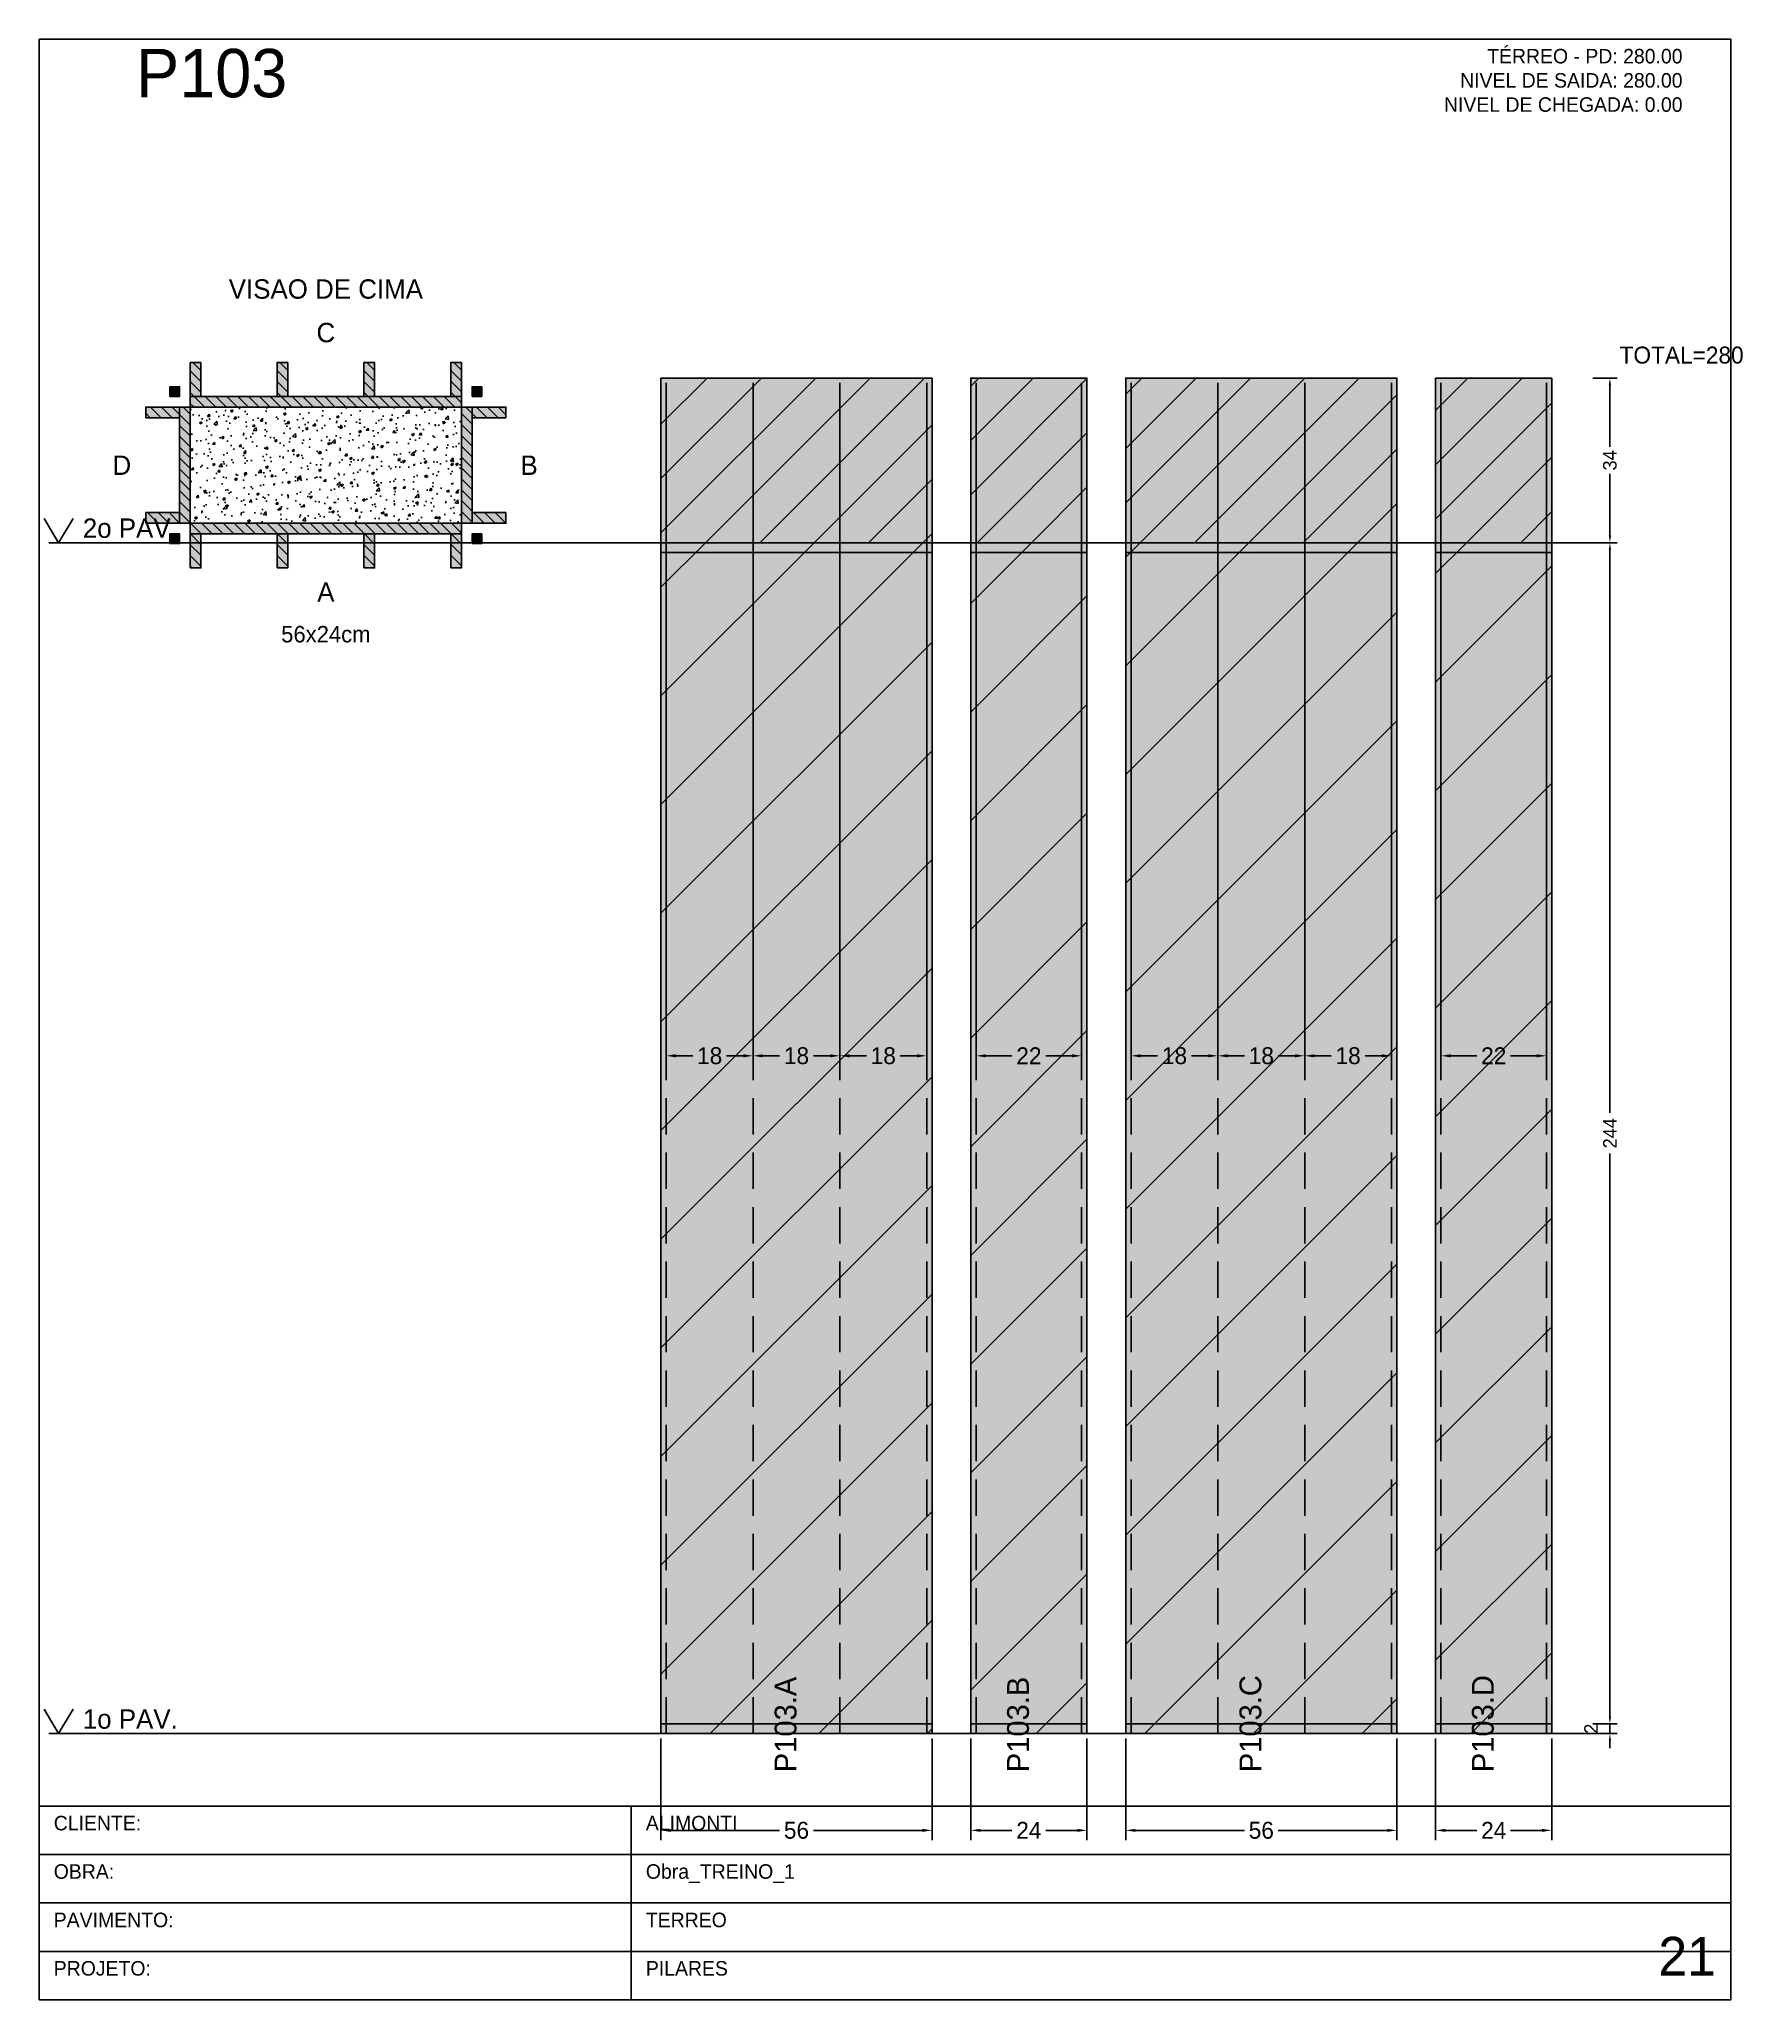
# Model space of a CAD drawing. Header units: metres. Extents: x 0 to 2089, y 0 to 2105.
# Drawn here: x 0 to 351.8, y 1700 to 2105 of the extents above; entities that cross this region are included whole.
import ezdxf
from ezdxf.enums import TextEntityAlignment as Align

# ---------------------------------------------------------------- set-up
doc = ezdxf.new("R2010")
doc.units = ezdxf.units.M
doc.linetypes.add('HIDDEN', pattern=[0.375, 0.25, -0.125])
for name, color, linetype in [('BORDA_CELULA', 9, 'Continuous'), ('CARIMBO', 9, 'Continuous'), ('CHAPA', 1, 'Continuous'), ('CONCRETO', 4, 'Continuous'), ('COTA', 241, 'Continuous'), ('Hachura', 251, 'Continuous'), ('LABEL_ID', 3, 'Continuous'), ('Nivel', 4, 'Continuous'), ('NOMENCLATURA', 1, 'Continuous'), ('Paineis', 200, 'Continuous'), ('SARR_2.2x7', 40, 'Continuous'), ('Texto Secao', 2, 'Continuous'), ('TEXTO_GERAL', 2, 'Continuous')]:
    doc.layers.add(name, color=color, linetype=linetype)
doc.dimstyles.new('FACE_DIM', dxfattribs={"dimtxt": 3.5, "dimasz": 2, "dimexe": 2, "dimexo": 1, "dimgap": 1, "dimtad": 1, "dimdec": 0, "dimrnd": 1, "dimcen": 2.5, "dimclrd": 241, "dimclre": 241, "dimclrt": 241, "dimazin": 3, "dimtfac": 1, "dimtmove": 0, "dimatfit": 3})

msp = doc.modelspace()

# ---------------------------------------------------------------- texts
at = {"layer": 'CARIMBO', "color": 9}
for s, p in [('CLIENTE:', (3, 1735)), ('OBRA:', (3, 1725)), ('PAVIMENTO:', (3, 1715)), ('PROJETO:', (3, 1705))]:
    msp.add_text(s, height=3, dxfattribs=at).set_placement(p)
at = {"layer": 'COTA', "color": 241}
msp.add_text('TOTAL=280', height=3.5, dxfattribs=at).set_placement((326.4, 2038))
at = {"layer": 'Cota Secao (2x)', "color": 4}
msp.add_text('56x24cm', height=3.4, dxfattribs=at).set_placement((59.2, 1983.8), align=Align.TOP_CENTER)
at = {"layer": 'LABEL_ID', "color": 3}
msp.add_text('21', height=8, dxfattribs=at).set_placement((334.4, 1705))
at = {"layer": 'Nivel', "color": 4}
for s, p in [('2o PAV.', (9, 2002)), ('1o PAV.', (9, 1756))]:
    msp.add_text(s, height=4, dxfattribs=at).set_placement(p)
at = {"layer": 'NOMENCLATURA', "color": 1}
msp.add_text('P103', height=10, dxfattribs=at).set_placement((20, 2093))
at = {"layer": 'Texto Secao', "color": 2}
for s, p in [('VISAO DE CIMA', (59.2, 2050.2)), ('C', (59.2, 2041.2))]:
    msp.add_text(s, height=4, dxfattribs=at).set_placement(p, align=Align.BOTTOM_CENTER)
msp.add_text('D', height=4, dxfattribs=at).set_placement((19, 2017), align=Align.MIDDLE_RIGHT)
msp.add_text('B', height=4, dxfattribs=at).set_placement((99.4, 2017), align=Align.MIDDLE_LEFT)
msp.add_text('A', height=4, dxfattribs=at).set_placement((59.2, 1992.8), align=Align.TOP_CENTER)
for s, p in [('P103.A', (156.4, 1747)), ('P103.B', (204.4, 1747)), ('P103.C', (252.4, 1747)), ('P103.D', (300.4, 1747))]:
    msp.add_text(s, height=4.5, rotation=90, dxfattribs=at).set_placement(p)
at = {"layer": 'TEXTO_GERAL', "color": 2}
for s, p in [('TÉRREO - PD: 280.00', (339.4, 2100)), ('NIVEL DE SAIDA: 280.00', (339.4, 2095)), ('NIVEL DE CHEGADA: 0.00', (339.4, 2090))]:
    msp.add_text(s, height=3, dxfattribs=at).set_placement(p, align=Align.RIGHT)
for s, p in [('ALIMONTI', (125.29, 1735)), ('Obra_TREINO_1', (125.29, 1725)), ('TERREO', (125.29, 1715)), ('PILARES', (125.29, 1705))]:
    msp.add_text(s, height=3, dxfattribs=at).set_placement(p)

# ---------------------------------------------------------------- blocks, each defined once
blk = doc.blocks.new('_CLOSEDFILLED')
at = {"color": 0, "linetype": 'BYBLOCK'}
blk.add_solid([(-1, 0.16), (0, 0), (-1, -0.16)], dxfattribs=at)
blk = doc.blocks.new('*D289')
at = {"color": 241}
for p, q in [((128.4, 1754), (128.4, 1733)), ((184.4, 1754), (184.4, 1733)), ((130.4, 1735), (152.9, 1735)), ((159.9, 1735), (182.4, 1735))]:
    blk.add_line(p, q, dxfattribs=at)
at = {"layer": 'Defpoints'}
for p in [(128.4, 1755), (184.4, 1755), (128.4, 1735)]:
    blk.add_point(p, dxfattribs=at)
at = {"color": 241, "xscale": 2, "yscale": 2, "rotation": 180}
blk.add_blockref('_CLOSEDFILLED', (128.4, 1735), dxfattribs=at)
at = {"color": 241, "xscale": 2, "yscale": 2}
blk.add_blockref('_CLOSEDFILLED', (184.4, 1735), dxfattribs=at)
at = {"color": 241, "insert": (156.4, 1735), "char_height": 3.5, "attachment_point": 5}
blk.add_mtext('56', dxfattribs=at)
blk = doc.blocks.new('*D290')
at = {"color": 241}
for p, q in [((129.5, 2034), (129.5, 1893)), ((147.43, 2034), (147.43, 1893)), ((131.5, 1895), (134.97, 1895)), ((141.97, 1895), (145.43, 1895))]:
    blk.add_line(p, q, dxfattribs=at)
at = {"layer": 'Defpoints'}
for p in [(129.5, 2035), (147.43, 2035), (129.5, 1895)]:
    blk.add_point(p, dxfattribs=at)
at = {"color": 241, "xscale": 2, "yscale": 2, "rotation": 180}
blk.add_blockref('_CLOSEDFILLED', (129.5, 1895), dxfattribs=at)
at = {"color": 241, "xscale": 2, "yscale": 2}
blk.add_blockref('_CLOSEDFILLED', (147.43, 1895), dxfattribs=at)
at = {"color": 241, "insert": (138.47, 1895), "char_height": 3.5, "attachment_point": 5}
blk.add_mtext('18', dxfattribs=at)
blk = doc.blocks.new('*D291')
at = {"color": 241}
for p, q in [((147.43, 2034), (147.43, 1893)), ((165.37, 2034), (165.37, 1893)), ((149.43, 1895), (152.9, 1895)), ((159.9, 1895), (163.37, 1895))]:
    blk.add_line(p, q, dxfattribs=at)
at = {"layer": 'Defpoints'}
for p in [(147.43, 2035), (165.37, 2035), (147.43, 1895)]:
    blk.add_point(p, dxfattribs=at)
at = {"color": 241, "xscale": 2, "yscale": 2, "rotation": 180}
blk.add_blockref('_CLOSEDFILLED', (147.43, 1895), dxfattribs=at)
at = {"color": 241, "xscale": 2, "yscale": 2}
blk.add_blockref('_CLOSEDFILLED', (165.37, 1895), dxfattribs=at)
at = {"color": 241, "insert": (156.4, 1895), "char_height": 3.5, "attachment_point": 5}
blk.add_mtext('18', dxfattribs=at)
blk = doc.blocks.new('*D292')
at = {"color": 241}
for p, q in [((165.37, 2034), (165.37, 1893)), ((183.3, 2034), (183.3, 1893)), ((167.37, 1895), (170.83, 1895)), ((177.83, 1895), (181.3, 1895))]:
    blk.add_line(p, q, dxfattribs=at)
at = {"layer": 'Defpoints'}
for p in [(165.37, 2035), (183.3, 2035), (165.37, 1895)]:
    blk.add_point(p, dxfattribs=at)
at = {"color": 241, "xscale": 2, "yscale": 2, "rotation": 180}
blk.add_blockref('_CLOSEDFILLED', (165.37, 1895), dxfattribs=at)
at = {"color": 241, "xscale": 2, "yscale": 2}
blk.add_blockref('_CLOSEDFILLED', (183.3, 1895), dxfattribs=at)
at = {"color": 241, "insert": (174.33, 1895), "char_height": 3.5, "attachment_point": 5}
blk.add_mtext('18', dxfattribs=at)
blk = doc.blocks.new('*D293')
at = {"color": 241}
for p, q in [((192.4, 1754), (192.4, 1733)), ((216.4, 1754), (216.4, 1733)), ((194.4, 1735), (200.9, 1735)), ((207.9, 1735), (214.4, 1735))]:
    blk.add_line(p, q, dxfattribs=at)
at = {"layer": 'Defpoints'}
for p in [(192.4, 1755), (216.4, 1755), (192.4, 1735)]:
    blk.add_point(p, dxfattribs=at)
at = {"color": 241, "xscale": 2, "yscale": 2, "rotation": 180}
blk.add_blockref('_CLOSEDFILLED', (192.4, 1735), dxfattribs=at)
at = {"color": 241, "xscale": 2, "yscale": 2}
blk.add_blockref('_CLOSEDFILLED', (216.4, 1735), dxfattribs=at)
at = {"color": 241, "insert": (204.4, 1735), "char_height": 3.5, "attachment_point": 5}
blk.add_mtext('24', dxfattribs=at)
blk = doc.blocks.new('*D294')
at = {"color": 241}
for p, q in [((193.5, 2034), (193.5, 1893)), ((215.3, 2034), (215.3, 1893)), ((195.5, 1895), (200.9, 1895)), ((207.9, 1895), (213.3, 1895))]:
    blk.add_line(p, q, dxfattribs=at)
at = {"layer": 'Defpoints'}
for p in [(193.5, 2035), (215.3, 2035), (193.5, 1895)]:
    blk.add_point(p, dxfattribs=at)
at = {"color": 241, "xscale": 2, "yscale": 2, "rotation": 180}
blk.add_blockref('_CLOSEDFILLED', (193.5, 1895), dxfattribs=at)
at = {"color": 241, "xscale": 2, "yscale": 2}
blk.add_blockref('_CLOSEDFILLED', (215.3, 1895), dxfattribs=at)
at = {"color": 241, "insert": (204.4, 1895), "char_height": 3.5, "attachment_point": 5}
blk.add_mtext('22', dxfattribs=at)
blk = doc.blocks.new('*D295')
at = {"color": 241}
for p, q in [((224.4, 1754), (224.4, 1733)), ((280.4, 1754), (280.4, 1733)), ((226.4, 1735), (248.9, 1735)), ((255.9, 1735), (278.4, 1735))]:
    blk.add_line(p, q, dxfattribs=at)
at = {"layer": 'Defpoints'}
for p in [(224.4, 1755), (280.4, 1755), (224.4, 1735)]:
    blk.add_point(p, dxfattribs=at)
at = {"color": 241, "xscale": 2, "yscale": 2, "rotation": 180}
blk.add_blockref('_CLOSEDFILLED', (224.4, 1735), dxfattribs=at)
at = {"color": 241, "xscale": 2, "yscale": 2}
blk.add_blockref('_CLOSEDFILLED', (280.4, 1735), dxfattribs=at)
at = {"color": 241, "insert": (252.4, 1735), "char_height": 3.5, "attachment_point": 5}
blk.add_mtext('56', dxfattribs=at)
blk = doc.blocks.new('*D296')
at = {"color": 241}
for p, q in [((225.5, 2034), (225.5, 1893)), ((243.43, 2034), (243.43, 1893)), ((227.5, 1895), (230.97, 1895)), ((237.97, 1895), (241.43, 1895))]:
    blk.add_line(p, q, dxfattribs=at)
at = {"layer": 'Defpoints'}
for p in [(225.5, 2035), (243.43, 2035), (225.5, 1895)]:
    blk.add_point(p, dxfattribs=at)
at = {"color": 241, "xscale": 2, "yscale": 2, "rotation": 180}
blk.add_blockref('_CLOSEDFILLED', (225.5, 1895), dxfattribs=at)
at = {"color": 241, "xscale": 2, "yscale": 2}
blk.add_blockref('_CLOSEDFILLED', (243.43, 1895), dxfattribs=at)
at = {"color": 241, "insert": (234.47, 1895), "char_height": 3.5, "attachment_point": 5}
blk.add_mtext('18', dxfattribs=at)
blk = doc.blocks.new('*D297')
at = {"color": 241}
for p, q in [((243.43, 2034), (243.43, 1893)), ((261.37, 2034), (261.37, 1893)), ((245.43, 1895), (248.9, 1895)), ((255.9, 1895), (259.37, 1895))]:
    blk.add_line(p, q, dxfattribs=at)
at = {"layer": 'Defpoints'}
for p in [(243.43, 2035), (261.37, 2035), (243.43, 1895)]:
    blk.add_point(p, dxfattribs=at)
at = {"color": 241, "xscale": 2, "yscale": 2, "rotation": 180}
blk.add_blockref('_CLOSEDFILLED', (243.43, 1895), dxfattribs=at)
at = {"color": 241, "xscale": 2, "yscale": 2}
blk.add_blockref('_CLOSEDFILLED', (261.37, 1895), dxfattribs=at)
at = {"color": 241, "insert": (252.4, 1895), "char_height": 3.5, "attachment_point": 5}
blk.add_mtext('18', dxfattribs=at)
blk = doc.blocks.new('*D298')
at = {"color": 241}
for p, q in [((261.37, 2034), (261.37, 1893)), ((279.3, 2034), (279.3, 1893)), ((263.37, 1895), (266.83, 1895)), ((273.83, 1895), (277.3, 1895))]:
    blk.add_line(p, q, dxfattribs=at)
at = {"layer": 'Defpoints'}
for p in [(261.37, 2035), (279.3, 2035), (261.37, 1895)]:
    blk.add_point(p, dxfattribs=at)
at = {"color": 241, "xscale": 2, "yscale": 2, "rotation": 180}
blk.add_blockref('_CLOSEDFILLED', (261.37, 1895), dxfattribs=at)
at = {"color": 241, "xscale": 2, "yscale": 2}
blk.add_blockref('_CLOSEDFILLED', (279.3, 1895), dxfattribs=at)
at = {"color": 241, "insert": (270.33, 1895), "char_height": 3.5, "attachment_point": 5}
blk.add_mtext('18', dxfattribs=at)
blk = doc.blocks.new('*D299')
at = {"color": 241}
for p, q in [((288.4, 1754), (288.4, 1733)), ((312.4, 1754), (312.4, 1733)), ((290.4, 1735), (296.9, 1735)), ((303.9, 1735), (310.4, 1735))]:
    blk.add_line(p, q, dxfattribs=at)
at = {"layer": 'Defpoints'}
for p in [(288.4, 1755), (312.4, 1755), (288.4, 1735)]:
    blk.add_point(p, dxfattribs=at)
at = {"color": 241, "xscale": 2, "yscale": 2, "rotation": 180}
blk.add_blockref('_CLOSEDFILLED', (288.4, 1735), dxfattribs=at)
at = {"color": 241, "xscale": 2, "yscale": 2}
blk.add_blockref('_CLOSEDFILLED', (312.4, 1735), dxfattribs=at)
at = {"color": 241, "insert": (300.4, 1735), "char_height": 3.5, "attachment_point": 5}
blk.add_mtext('24', dxfattribs=at)
blk = doc.blocks.new('*D300')
at = {"color": 241}
for p, q in [((289.5, 2034), (289.5, 1893)), ((311.3, 2034), (311.3, 1893)), ((291.5, 1895), (296.9, 1895)), ((303.9, 1895), (309.3, 1895))]:
    blk.add_line(p, q, dxfattribs=at)
at = {"layer": 'Defpoints'}
for p in [(289.5, 2035), (311.3, 2035), (289.5, 1895)]:
    blk.add_point(p, dxfattribs=at)
at = {"color": 241, "xscale": 2, "yscale": 2, "rotation": 180}
blk.add_blockref('_CLOSEDFILLED', (289.5, 1895), dxfattribs=at)
at = {"color": 241, "xscale": 2, "yscale": 2}
blk.add_blockref('_CLOSEDFILLED', (311.3, 1895), dxfattribs=at)
at = {"color": 241, "insert": (300.4, 1895), "char_height": 3.5, "attachment_point": 5}
blk.add_mtext('22', dxfattribs=at)
blk = doc.blocks.new('*D302')
at = {"color": 241}
for p, q in [((320.9, 2001), (325.9, 2001)), ((324.4, 1883.2), (324.4, 1999.5)), ((324.4, 1758.5), (324.4, 1874.8)), ((320.9, 1757), (325.9, 1757))]:
    blk.add_line(p, q, dxfattribs=at)
at = {"layer": 'Defpoints'}
for p in [(320.4, 2001), (320.4, 1757), (324.4, 1757)]:
    blk.add_point(p, dxfattribs=at)
at = {"color": 241, "xscale": 1.5, "yscale": 1.5}
for p, rotation in [((324.4, 2001), 90), ((324.4, 1757), 270)]:
    blk.add_blockref('_CLOSEDFILLED', p, dxfattribs=dict(at, rotation=rotation))
at = {"color": 241, "insert": (324.4, 1879), "char_height": 2.8, "attachment_point": 5, "rotation": 90}
blk.add_mtext('244', dxfattribs=at)
blk = doc.blocks.new('*D303')
at = {"color": 241}
for p, q in [((320.9, 2035), (325.9, 2035)), ((324.4, 2020.8), (324.4, 2033.5)), ((324.4, 2002.5), (324.4, 2015.2)), ((320.9, 2001), (325.9, 2001))]:
    blk.add_line(p, q, dxfattribs=at)
at = {"layer": 'Defpoints'}
for p in [(320.4, 2035), (320.4, 2001), (324.4, 2001)]:
    blk.add_point(p, dxfattribs=at)
at = {"color": 241, "xscale": 1.5, "yscale": 1.5}
for p, rotation in [((324.4, 2035), 90), ((324.4, 2001), 270)]:
    blk.add_blockref('_CLOSEDFILLED', p, dxfattribs=dict(at, rotation=rotation))
at = {"color": 241, "insert": (324.4, 2018), "char_height": 2.8, "attachment_point": 5, "rotation": 90}
blk.add_mtext('34', dxfattribs=at)

# ---------------------------------------------------------------- dimensions: what is measured, and where the dimension line sits
for base, p1, p2, picture, middle in [((129.5, 1895), (129.5, 2035), (147.43, 2035), '*D290', (138.47, 1895)), ((147.43, 1895), (147.43, 2035), (165.37, 2035), '*D291', (156.4, 1895)), ((165.37, 1895), (165.37, 2035), (183.3, 2035), '*D292', (174.33, 1895)), ((193.5, 1895), (193.5, 2035), (215.3, 2035), '*D294', (204.4, 1895)), ((225.5, 1895), (225.5, 2035), (243.43, 2035), '*D296', (234.47, 1895)), ((243.43, 1895), (243.43, 2035), (261.37, 2035), '*D297', (252.4, 1895)), ((261.37, 1895), (261.37, 2035), (279.3, 2035), '*D298', (270.33, 1895)), ((289.5, 1895), (289.5, 2035), (311.3, 2035), '*D300', (300.4, 1895)), ((128.4, 1735), (128.4, 1755), (184.4, 1755), '*D289', (156.4, 1735)), ((192.4, 1735), (192.4, 1755), (216.4, 1755), '*D293', (204.4, 1735)), ((224.4, 1735), (224.4, 1755), (280.4, 1755), '*D295', (252.4, 1735)), ((288.4, 1735), (288.4, 1755), (312.4, 1755), '*D299', (300.4, 1735))]:
    dim = msp.add_linear_dim(base=base, p1=p1, p2=p2, dimstyle='FACE_DIM')
    dim.commit()
    dim.dimension.update_dxf_attribs({"geometry": picture, "text_midpoint": middle})
for base, p1, p2, picture, middle in [((324.4, 2001), (320.4, 2001), (320.4, 2035), '*D303', (324.4, 2018)), ((324.4, 1757), (320.4, 1757), (320.4, 2001), '*D302', (324.4, 1879))]:
    dim = msp.add_linear_dim(base=base, p1=p1, p2=p2, angle=90, dimstyle='FACE_DIM', override={"dimtxt": 2.8, "dimasz": 1.5, "dimexe": 1.5, "dimexo": 0.5})
    dim.commit()
    dim.dimension.update_dxf_attribs({"geometry": picture, "text_midpoint": middle})
msp.add_linear_dim(base=(324.4, 1755), p1=(320.4, 1755), p2=(320.4, 1757), angle=90, dimstyle='FACE_DIM', override={"dimtxt": 2.8, "dimasz": 1.5, "dimexe": 1.5, "dimexo": 0.5}).render()

# ---------------------------------------------------------------- hatches: boundary and pattern name
at = {"layer": 'CHAPA'}
for points in [[(27, 2031.2), (29, 2031.2), (29, 2033.2), (27, 2033.2)], [(89.4, 2031.2), (91.4, 2031.2), (91.4, 2033.2), (89.4, 2033.2)], [(27, 2000.8), (29, 2000.8), (29, 2002.8), (27, 2002.8)], [(89.4, 2000.8), (91.4, 2000.8), (91.4, 2002.8), (89.4, 2002.8)]]:
    msp.add_hatch(color=1, dxfattribs=at).paths.add_polyline_path(points)
at = {"layer": 'COTA'}
h = msp.add_hatch(dxfattribs=at)
h.set_pattern_fill('AR-CONC', color=256, scale=0.03)
h.paths.add_polyline_path([(31.2, 2005), (87.2, 2005), (87.2, 2029), (31.2, 2029)])
at = {"layer": 'Hachura'}
for points in [[(128.4, 2001), (184.4, 2001), (184.4, 2035), (128.4, 2035)], [(192.4, 2001), (216.4, 2001), (216.4, 2035), (192.4, 2035)], [(224.4, 2001), (280.4, 2001), (280.4, 2035), (224.4, 2035)], [(288.4, 2001), (312.4, 2001), (312.4, 2035), (288.4, 2035)], [(128.4, 1755), (184.4, 1755), (184.4, 2001), (128.4, 2001)], [(192.4, 1755), (216.4, 1755), (216.4, 2001), (192.4, 2001)], [(224.4, 1755), (280.4, 1755), (280.4, 2001), (224.4, 2001)], [(288.4, 1755), (312.4, 1755), (312.4, 2001), (288.4, 2001)]]:
    msp.add_hatch(color=256, dxfattribs=at).paths.add_polyline_path(points)
h = msp.add_hatch(dxfattribs=at)
h.set_pattern_fill('ANSI31', color=256, scale=2.5)
h.paths.add_polyline_path([(128.4, 2001), (184.4, 2001), (184.4, 2035), (128.4, 2035)])
h = msp.add_hatch(dxfattribs=at)
h.set_pattern_fill('ANSI31', color=256, scale=2.5)
h.paths.add_polyline_path([(192.4, 2001), (216.4, 2001), (216.4, 2035), (192.4, 2035)])
h = msp.add_hatch(dxfattribs=at)
h.set_pattern_fill('ANSI31', color=256, scale=2.5)
h.paths.add_polyline_path([(224.4, 2001), (280.4, 2001), (280.4, 2035), (224.4, 2035)])
h = msp.add_hatch(dxfattribs=at)
h.set_pattern_fill('ANSI31', color=256, scale=2.5)
h.paths.add_polyline_path([(288.4, 2001), (312.4, 2001), (312.4, 2035), (288.4, 2035)])
h = msp.add_hatch(dxfattribs=at)
h.set_pattern_fill('ANSI31', color=256, scale=5)
h.paths.add_polyline_path([(128.4, 1755), (184.4, 1755), (184.4, 2001), (128.4, 2001)])
h = msp.add_hatch(dxfattribs=at)
h.set_pattern_fill('ANSI31', color=256, scale=5)
h.paths.add_polyline_path([(192.4, 1755), (216.4, 1755), (216.4, 2001), (192.4, 2001)])
h = msp.add_hatch(dxfattribs=at)
h.set_pattern_fill('ANSI31', color=256, scale=5)
h.paths.add_polyline_path([(224.4, 1755), (280.4, 1755), (280.4, 2001), (224.4, 2001)])
h = msp.add_hatch(dxfattribs=at)
h.set_pattern_fill('ANSI31', color=256, scale=5)
h.paths.add_polyline_path([(288.4, 1755), (312.4, 1755), (312.4, 2001), (288.4, 2001)])
at = {"layer": 'Paineis'}
for points in [[(31.2, 2029), (87.2, 2029), (87.2, 2031.2), (31.2, 2031.2)], [(29, 2005), (31.2, 2005), (31.2, 2029), (29, 2029)], [(87.2, 2005), (89.4, 2005), (89.4, 2029), (87.2, 2029)], [(31.2, 2002.8), (87.2, 2002.8), (87.2, 2005), (31.2, 2005)]]:
    msp.add_hatch(color=256, dxfattribs=at).paths.add_polyline_path(points)
h = msp.add_hatch(dxfattribs=at)
h.set_pattern_fill('ANSI31', color=256, scale=0.5, angle=270)
h.paths.add_polyline_path([(31.2, 2029), (87.2, 2029), (87.2, 2031.2), (31.2, 2031.2)])
h = msp.add_hatch(dxfattribs=at)
h.set_pattern_fill('ANSI31', color=256, scale=0.5, angle=270)
h.paths.add_polyline_path([(29, 2005), (31.2, 2005), (31.2, 2029), (29, 2029)])
h = msp.add_hatch(dxfattribs=at)
h.set_pattern_fill('ANSI31', color=256, scale=0.5, angle=270)
h.paths.add_polyline_path([(87.2, 2005), (89.4, 2005), (89.4, 2029), (87.2, 2029)])
h = msp.add_hatch(dxfattribs=at)
h.set_pattern_fill('ANSI31', color=256, scale=0.5, angle=270)
h.paths.add_polyline_path([(31.2, 2002.8), (87.2, 2002.8), (87.2, 2005), (31.2, 2005)])
at = {"layer": 'SARR_2.2x7'}
for points in [[(31.2, 2031.2), (33.4, 2031.2), (33.4, 2038.2), (31.2, 2038.2)], [(49.13, 2031.2), (51.33, 2031.2), (51.33, 2038.2), (49.13, 2038.2)], [(67.07, 2031.2), (69.27, 2031.2), (69.27, 2038.2), (67.07, 2038.2)], [(85, 2031.2), (87.2, 2031.2), (87.2, 2038.2), (85, 2038.2)], [(22, 2026.8), (29, 2026.8), (29, 2029), (22, 2029)], [(89.4, 2026.8), (96.4, 2026.8), (96.4, 2029), (89.4, 2029)], [(22, 2005), (29, 2005), (29, 2007.2), (22, 2007.2)], [(89.4, 2005), (96.4, 2005), (96.4, 2007.2), (89.4, 2007.2)], [(31.2, 1995.8), (33.4, 1995.8), (33.4, 2002.8), (31.2, 2002.8)], [(49.13, 1995.8), (51.33, 1995.8), (51.33, 2002.8), (49.13, 2002.8)], [(67.07, 1995.8), (69.27, 1995.8), (69.27, 2002.8), (67.07, 2002.8)], [(85, 1995.8), (87.2, 1995.8), (87.2, 2002.8), (85, 2002.8)]]:
    msp.add_hatch(color=256, dxfattribs=at).paths.add_polyline_path(points)
h = msp.add_hatch(dxfattribs=at)
h.set_pattern_fill('ANSI31', color=256, scale=0.5, angle=270)
h.paths.add_polyline_path([(31.2, 2031.2), (33.4, 2031.2), (33.4, 2038.2), (31.2, 2038.2)])
h = msp.add_hatch(dxfattribs=at)
h.set_pattern_fill('ANSI31', color=256, scale=0.5, angle=270)
h.paths.add_polyline_path([(49.13, 2031.2), (51.33, 2031.2), (51.33, 2038.2), (49.13, 2038.2)])
h = msp.add_hatch(dxfattribs=at)
h.set_pattern_fill('ANSI31', color=256, scale=0.5, angle=270)
h.paths.add_polyline_path([(67.07, 2031.2), (69.27, 2031.2), (69.27, 2038.2), (67.07, 2038.2)])
h = msp.add_hatch(dxfattribs=at)
h.set_pattern_fill('ANSI31', color=256, scale=0.5, angle=270)
h.paths.add_polyline_path([(85, 2031.2), (87.2, 2031.2), (87.2, 2038.2), (85, 2038.2)])
h = msp.add_hatch(dxfattribs=at)
h.set_pattern_fill('ANSI31', color=256, scale=0.5, angle=270)
h.paths.add_polyline_path([(22, 2026.8), (29, 2026.8), (29, 2029), (22, 2029)])
h = msp.add_hatch(dxfattribs=at)
h.set_pattern_fill('ANSI31', color=256, scale=0.5, angle=270)
h.paths.add_polyline_path([(89.4, 2026.8), (96.4, 2026.8), (96.4, 2029), (89.4, 2029)])
h = msp.add_hatch(dxfattribs=at)
h.set_pattern_fill('ANSI31', color=256, scale=0.5, angle=270)
h.paths.add_polyline_path([(22, 2005), (29, 2005), (29, 2007.2), (22, 2007.2)])
h = msp.add_hatch(dxfattribs=at)
h.set_pattern_fill('ANSI31', color=256, scale=0.5, angle=270)
h.paths.add_polyline_path([(89.4, 2005), (96.4, 2005), (96.4, 2007.2), (89.4, 2007.2)])
h = msp.add_hatch(dxfattribs=at)
h.set_pattern_fill('ANSI31', color=256, scale=0.5, angle=270)
h.paths.add_polyline_path([(31.2, 1995.8), (33.4, 1995.8), (33.4, 2002.8), (31.2, 2002.8)])
h = msp.add_hatch(dxfattribs=at)
h.set_pattern_fill('ANSI31', color=256, scale=0.5, angle=270)
h.paths.add_polyline_path([(49.13, 1995.8), (51.33, 1995.8), (51.33, 2002.8), (49.13, 2002.8)])
h = msp.add_hatch(dxfattribs=at)
h.set_pattern_fill('ANSI31', color=256, scale=0.5, angle=270)
h.paths.add_polyline_path([(67.07, 1995.8), (69.27, 1995.8), (69.27, 2002.8), (67.07, 2002.8)])
h = msp.add_hatch(dxfattribs=at)
h.set_pattern_fill('ANSI31', color=256, scale=0.5, angle=270)
h.paths.add_polyline_path([(85, 1995.8), (87.2, 1995.8), (87.2, 2002.8), (85, 2002.8)])

# ---------------------------------------------------------------- linework, layer by layer
at = {"layer": 'BORDA_CELULA', "color": 9}
msp.add_lwpolyline([(0, 1700), (349.4, 1700), (349.4, 2105), (0, 2105)], close=True, dxfattribs=at)
at = {"layer": 'CARIMBO', "color": 40}
for p, q in [((122.29, 1700), (122.29, 1740)), ((0, 1730), (349.4, 1730)), ((0, 1720), (349.4, 1720)), ((0, 1710), (349.4, 1710))]:
    msp.add_line(p, q, dxfattribs=at)
msp.add_lwpolyline([(0, 1700), (349.4, 1700), (349.4, 1740), (0, 1740)], close=True, dxfattribs=at)
at = {"layer": 'CHAPA', "color": 1}
for points in [[(27, 2031.2), (29, 2031.2), (29, 2033.2), (27, 2033.2)], [(89.4, 2031.2), (91.4, 2031.2), (91.4, 2033.2), (89.4, 2033.2)], [(27, 2000.8), (29, 2000.8), (29, 2002.8), (27, 2002.8)], [(89.4, 2000.8), (91.4, 2000.8), (91.4, 2002.8), (89.4, 2002.8)]]:
    msp.add_lwpolyline(points, close=True, dxfattribs=at)
at = {"layer": 'CONCRETO', "color": 4}
msp.add_lwpolyline([(31.2, 2005), (87.2, 2005), (87.2, 2029), (31.2, 2029)], close=True, dxfattribs=at)
at = {"layer": 'Nivel', "color": 4}
for p, q in [((1, 2006), (4, 2001)), ((7, 2006), (4, 2001)), ((2, 2001), (325.4, 2001)), ((1, 1760), (4, 1755)), ((7, 1760), (4, 1755)), ((2, 1755), (325.4, 1755))]:
    msp.add_line(p, q, dxfattribs=at)
at = {"layer": 'Paineis'}
for p, q in [((128.4, 1999), (184.4, 1999)), ((192.4, 1999), (216.4, 1999)), ((224.4, 1999), (280.4, 1999)), ((288.4, 1999), (312.4, 1999)), ((128.4, 1757), (184.4, 1757)), ((192.4, 1757), (216.4, 1757)), ((224.4, 1757), (280.4, 1757)), ((288.4, 1757), (312.4, 1757))]:
    msp.add_line(p, q, dxfattribs=at)
for points in [[(128.4, 2001), (184.4, 2001), (184.4, 2035), (128.4, 2035)], [(192.4, 2001), (216.4, 2001), (216.4, 2035), (192.4, 2035)], [(224.4, 2001), (280.4, 2001), (280.4, 2035), (224.4, 2035)], [(288.4, 2001), (312.4, 2001), (312.4, 2035), (288.4, 2035)], [(31.2, 2029), (87.2, 2029), (87.2, 2031.2), (31.2, 2031.2)], [(29, 2005), (31.2, 2005), (31.2, 2029), (29, 2029)], [(87.2, 2005), (89.4, 2005), (89.4, 2029), (87.2, 2029)], [(31.2, 2002.8), (87.2, 2002.8), (87.2, 2005), (31.2, 2005)], [(128.4, 1755), (184.4, 1755), (184.4, 2001), (128.4, 2001)], [(192.4, 1755), (216.4, 1755), (216.4, 2001), (192.4, 2001)], [(224.4, 1755), (280.4, 1755), (280.4, 2001), (224.4, 2001)], [(288.4, 1755), (312.4, 1755), (312.4, 2001), (288.4, 2001)]]:
    msp.add_lwpolyline(points, close=True, dxfattribs=at)
at = {"layer": 'SARR_2.2x7', "linetype": 'HIDDEN', "ltscale": 30}
for p, q in [((129.5, 1755), (129.5, 2035)), ((147.43, 1755), (147.43, 2035)), ((165.37, 1755), (165.37, 2035)), ((183.3, 1755), (183.3, 2035)), ((193.5, 1755), (193.5, 2035)), ((215.3, 1755), (215.3, 2035)), ((225.5, 1755), (225.5, 2035)), ((243.43, 1755), (243.43, 2035)), ((261.37, 1755), (261.37, 2035)), ((279.3, 1755), (279.3, 2035)), ((289.5, 1755), (289.5, 2035)), ((311.3, 1755), (311.3, 2035))]:
    msp.add_line(p, q, dxfattribs=at)
at = {"layer": 'SARR_2.2x7'}
for points in [[(31.2, 2031.2), (33.4, 2031.2), (33.4, 2038.2), (31.2, 2038.2)], [(49.13, 2031.2), (51.33, 2031.2), (51.33, 2038.2), (49.13, 2038.2)], [(67.07, 2031.2), (69.27, 2031.2), (69.27, 2038.2), (67.07, 2038.2)], [(85, 2031.2), (87.2, 2031.2), (87.2, 2038.2), (85, 2038.2)], [(22, 2026.8), (29, 2026.8), (29, 2029), (22, 2029)], [(89.4, 2026.8), (96.4, 2026.8), (96.4, 2029), (89.4, 2029)], [(22, 2005), (29, 2005), (29, 2007.2), (22, 2007.2)], [(89.4, 2005), (96.4, 2005), (96.4, 2007.2), (89.4, 2007.2)], [(31.2, 1995.8), (33.4, 1995.8), (33.4, 2002.8), (31.2, 2002.8)], [(49.13, 1995.8), (51.33, 1995.8), (51.33, 2002.8), (49.13, 2002.8)], [(67.07, 1995.8), (69.27, 1995.8), (69.27, 2002.8), (67.07, 2002.8)], [(85, 1995.8), (87.2, 1995.8), (87.2, 2002.8), (85, 2002.8)]]:
    msp.add_lwpolyline(points, close=True, dxfattribs=at)

msp.set_redraw_order([(e.dxf.handle, doc.entitydb.next_handle()) for e in msp.query("TEXT MTEXT ATTDEF DIMENSION ARC_DIMENSION")])  # texts and dimensions are drawn at this point

doc.saveas('drawing.dxf')
